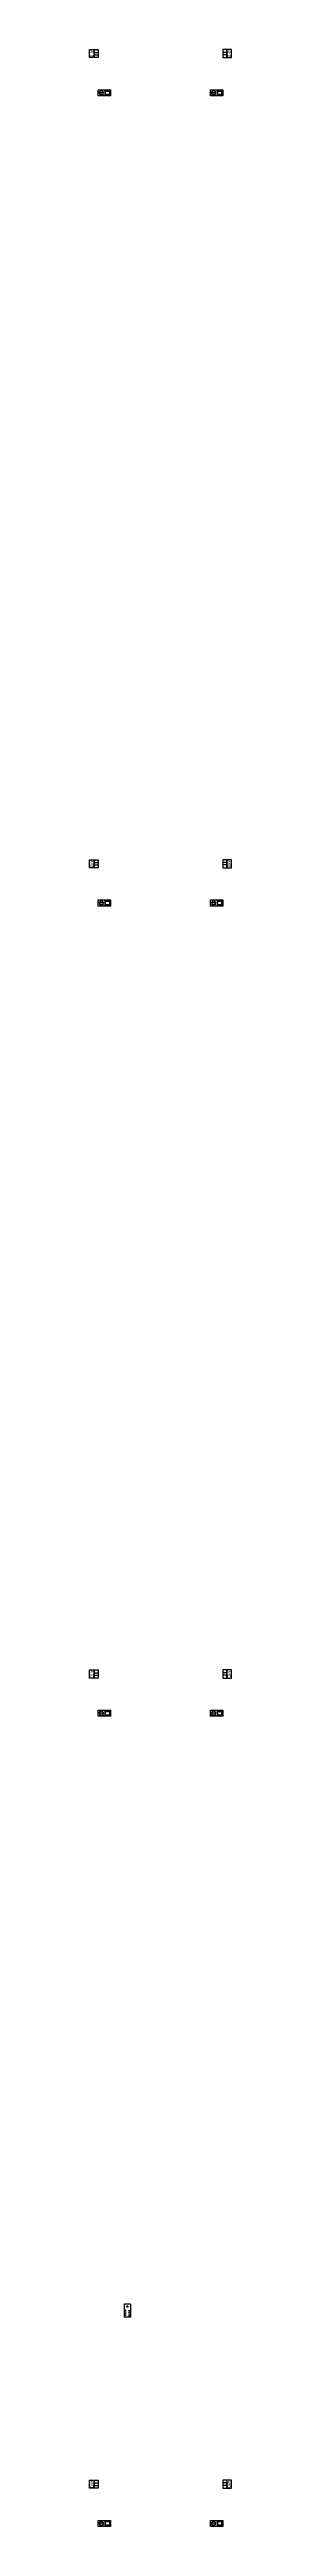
# Model space of a CAD drawing. Header units: millimetres. Extents: x 0 to 2378000, y 0 to 1700000.
# Drawn here: x 408445 to 417245, y 689650 to 842510 of the extents above; entities that cross this region are included whole.
import ezdxf
from ezdxf.enums import TextEntityAlignment as Align

# ---------------------------------------------------------------- set-up
doc = ezdxf.new("R2010")
doc.units = ezdxf.units.MM
doc.header["$LTSCALE"] = 500
doc.layers.add('C-XREF-SLCT', color=7, linetype='Continuous', plot=False)
doc.layers.add('E-UNIV-EL', color=140, linetype='Continuous')
doc.layers.add('电气提资', color=3, linetype='Continuous')
doc.styles.add('Acs', font='STFANGSO.TTF', dxfattribs={"width": 0.7})
doc.styles.add('TH-STYLE3', font='tssdeng.shx', dxfattribs={"width": 0.65, "bigfont": 'tssdchn.shx'})

# ---------------------------------------------------------------- blocks, each defined once
blk = doc.blocks.new('E-BACS01')
for p, q in [((-4, 2), (-4, -2)), ((-4, 2), (4, 2)), ((4, 2), (4, -2)), ((-4, -2), (4, -2))]:
    blk.add_line(p, q)
at = {"layer": 'E-UNIV-EL'}
for p, q in [((0, 1), (0, 2)), ((0, 0.7), (0, 2)), ((1, 0.7), (1, 2)), ((2, 0.7), (2, 2)), ((3, 0.7), (3, 2)), ((0, -0.7), (0, -2)), ((0, -1), (0, -2)), ((1, -0.7), (1, -2)), ((2, -0.7), (2, -2)), ((3, -0.7), (3, -2))]:
    blk.add_line(p, q, dxfattribs=at)
blk.add_circle((-2.5, 0), 0.5, dxfattribs=at)
blk = doc.blocks.new('E-BDB006-1')
for p, q in [((-0.75, -1.25), (-0.75, 1.25)), ((0.75, -1.25), (0.75, 1.25))]:
    blk.add_line(p, q)
blk.add_lwpolyline([(-2.5, -1.25), (-2.5, 1.25), (2.5, 1.25), (2.5, -1.25)], close=True)
blk = doc.blocks.new('E-BGC006')
blk.add_lwpolyline([(-2.5, -1.5), (-2.5, 1.5), (2.5, 1.5), (2.5, -1.5)], close=True)
at = {"layer": 'E-UNIV-EL', "style": 'TH-STYLE3', "width": 0.7}
blk.add_attdef('BOX', text='', height=2, dxfattribs=at).set_placement((0, 0), align=Align.MIDDLE)
blk = doc.blocks.new('E-BACS02-1')
blk.add_lwpolyline([(-4, 2), (4, 2), (4, -2), (-4, -2)], close=True)
at = {"layer": 'E-UNIV-EL'}
blk.add_lwpolyline([(-1.1, -0.2), (-0.5, -0.2, 1), (-3.5, -0.2), (-2.9, -0.2)], format="xyb", dxfattribs=at)
for points in [[(-3.1, -1.2), (-2.8, 0.3), (-1.2, 0.3), (-0.9, -1.2)], [(0.5, -1.5), (0.5, 1.5), (3.5, 1.5), (3.5, -1.5)], [(0.8, -1.2), (0.8, 1.2), (3.3, 1.2), (3.3, -1.2)]]:
    blk.add_lwpolyline(points, close=True, dxfattribs=at)
blk = doc.blocks.new('AcsAcadShareArea')
for points in [[(0, 0), (118900, 0), (118900, 85000), (0, 85000)], [(0, 0), (6892.9, 0), (6892.9, 2699.2), (0, 2699.2)], [(6892.9, 0), (28409.4, 0), (28409.4, 2708.4), (6892.9, 2708.4)], [(0, 733), (0, 733), (0, 0), (0, 0)]]:
    blk.add_lwpolyline(points, close=True)
at = {"insert": (596.8, 1991.4), "char_height": 1000, "width": 6073.9, "attachment_point": 1, "style": 'Acs'}
blk.add_mtext('唯一编号：', dxfattribs=at)
at = {"style": 'Acs', "width": 0.8}
blk.add_attdef('唯一编号', (7537.4, 860.8), '', height=1000, dxfattribs=at)

msp = doc.modelspace()

# ---------------------------------------------------------------- block references
at = {"layer": 'C-XREF-SLCT', "xscale": 20, "yscale": 20, "zscale": 20}
msp.add_blockref('AcsAcadShareArea', (0, 0), dxfattribs=at).add_auto_attribs({'唯一编号': '1'})
at = {"layer": '电气提资', "xscale": 100, "yscale": 100, "zscale": 100, "rotation": 270}
for p in [(408595, 842260), (408595, 792260), (408595, 742260), (408595, 692260)]:
    msp.add_blockref('E-BGC006', p, dxfattribs=at).add_auto_attribs({'BOX': 'AHD'})
at = {"layer": '电气提资', "yscale": 100, "zscale": 100}
for name, p, xscale, rotation in [('E-BDB006-1', (408870, 842260), 100, 270), ('E-BDB006-1', (416820, 842260), -100, 90), ('E-BDB006-1', (408870, 792260), 100, 270), ('E-BDB006-1', (416820, 792260), -100, 90), ('E-BDB006-1', (408870, 742260), 100, 270), ('E-BDB006-1', (416820, 742260), -100, 90), ('E-BACS01', (410795, 702975), 100, 270), ('E-BDB006-1', (408870, 692260), 100, 270), ('E-BDB006-1', (416820, 692260), -100, 90)]:
    msp.add_blockref(name, p, dxfattribs=dict(at, xscale=xscale, rotation=rotation))
at = {"layer": '电气提资'}
ref = msp.add_blockref('E-BGC006', (417095, 842260), dxfattribs=dict(at, xscale=-100, yscale=100, zscale=100, rotation=90))
ref.add_attrib('BOX', 'AHD', dxfattribs={"layer": 'E-UNIV-EL', "height": 200, "rotation": 270, "style": 'TH-STYLE3', "width": 0.7}).set_placement((417095, 842260), align=Align.MIDDLE)
at = {"layer": '电气提资', "xscale": 93.63104021117124, "yscale": 93.63104021117124, "zscale": 93.63104021117124}
for p in [(409371, 839838, 0), (416321, 839838), (409371, 789838, 0), (416321, 789838), (409371, 739838, 0), (416321, 739838), (409371, 689838, 0), (416321, 689838)]:
    msp.add_blockref('E-BACS02-1', p, dxfattribs=at)
at = {"layer": '电气提资'}
ref = msp.add_blockref('E-BGC006', (417095, 792260), dxfattribs=dict(at, xscale=-100, yscale=100, zscale=100, rotation=90))
ref.add_attrib('BOX', 'AHD', dxfattribs={"layer": 'E-UNIV-EL', "height": 200, "rotation": 270, "style": 'TH-STYLE3', "width": 0.7}).set_placement((417095, 792260), align=Align.MIDDLE)
ref = msp.add_blockref('E-BGC006', (417095, 742260), dxfattribs=dict(at, xscale=-100, yscale=100, zscale=100, rotation=90))
ref.add_attrib('BOX', 'AHD', dxfattribs={"layer": 'E-UNIV-EL', "height": 200, "rotation": 270, "style": 'TH-STYLE3', "width": 0.7}).set_placement((417095, 742260), align=Align.MIDDLE)
ref = msp.add_blockref('E-BGC006', (417095, 692260), dxfattribs=dict(at, xscale=-100, yscale=100, zscale=100, rotation=90))
ref.add_attrib('BOX', 'AHD', dxfattribs={"layer": 'E-UNIV-EL', "height": 200, "rotation": 270, "style": 'TH-STYLE3', "width": 0.7}).set_placement((417095, 692260), align=Align.MIDDLE)

doc.saveas('drawing.dxf')
